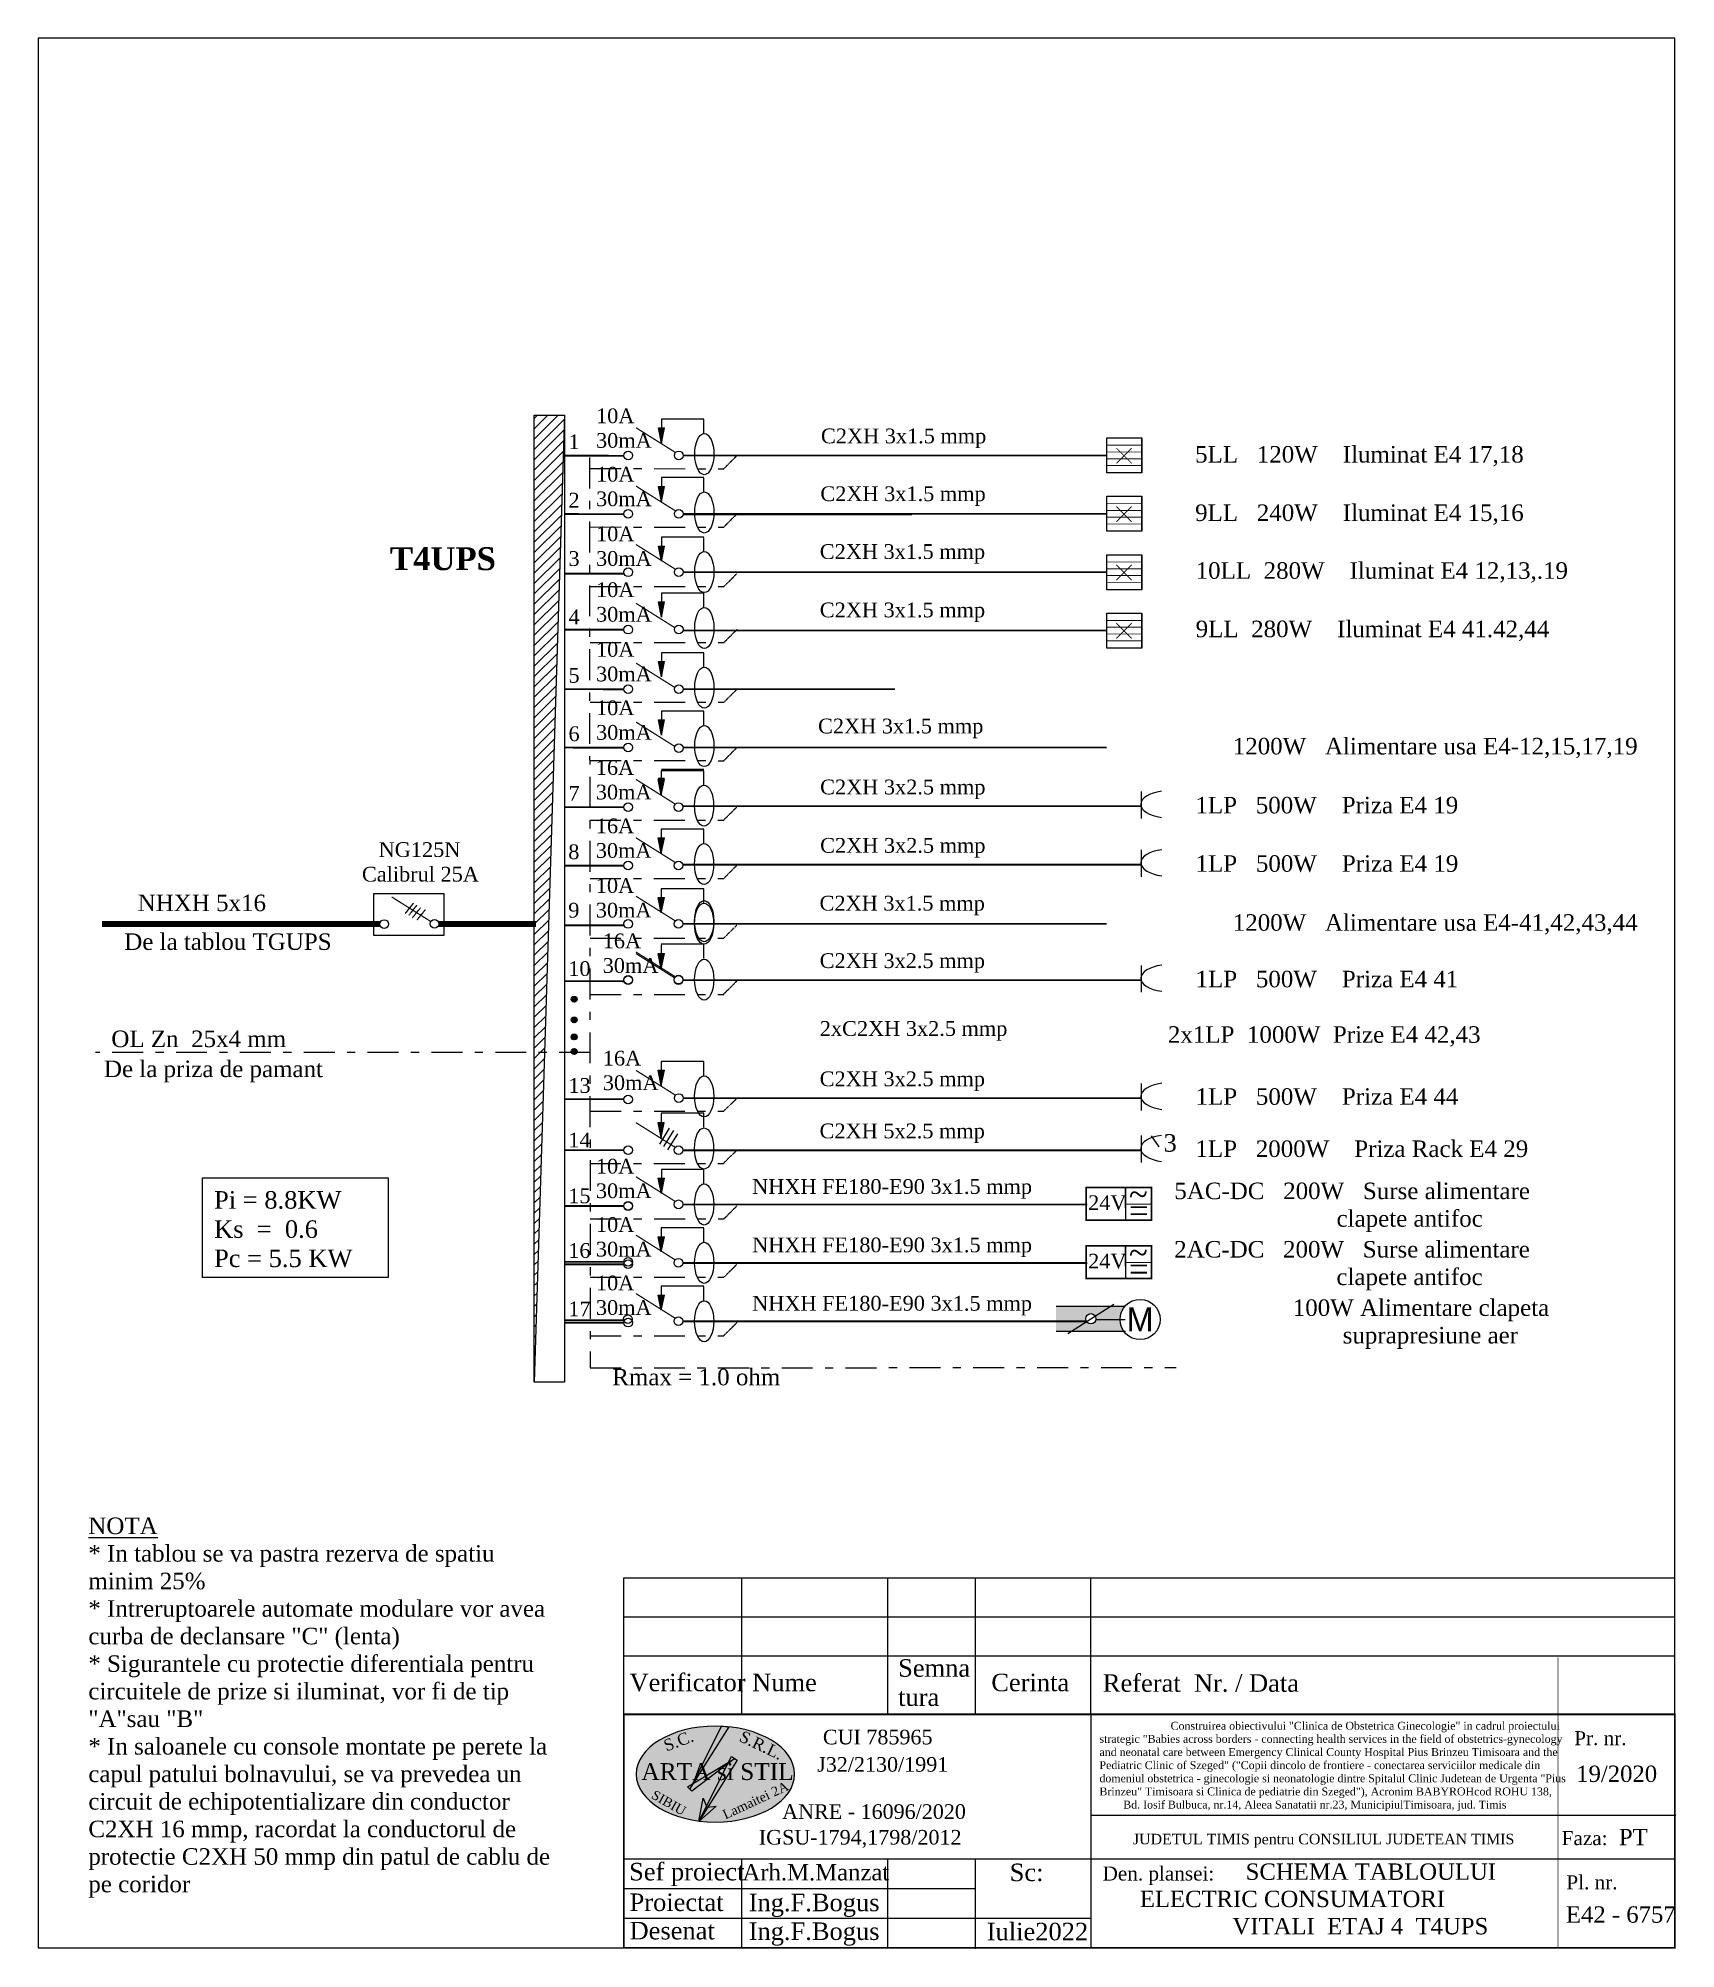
# Model space of a CAD drawing. Header units: inches. Extents: x -369701 to 85886, y 28217 to 66726.
# Drawn here: x 71862 to 85886, y 28217 to 44577 of the extents above; entities that cross this region are included whole.
import ezdxf

# ---------------------------------------------------------------- set-up
doc = ezdxf.new("R2010")
doc.units = ezdxf.units.IN
doc.header["$MEASUREMENT"] = 0
doc.linetypes.add('DOUBLE_DASHED', pattern=[1.093611, 0.529167, -0.211667, 0.141111, -0.211667])
for name, color, linetype, lineweight in [('Circuite', 7, 'Continuous', 25), ('Circuite incendiu', 1, 'Continuous', 25), ('HIDRANTI_Pen_No__1', 7, 'Continuous', 13)]:
    doc.layers.add(name, color=color, linetype=linetype, lineweight=lineweight)
for name, color, linetype in [('circuite din UPS', 5, 'Continuous'), ('circuite iluminat normal', 7, 'Continuous'), ('circuite prize normal', 7, 'Continuous'), ('clapete ISU surse cu back-up', 7, 'Continuous'), ('ELECTRICAL', 7, 'Continuous'), ('ELECTRICE', 1, 'Continuous'), ('Texte', 7, 'Continuous'), ('Texte incendiu', 7, 'Continuous')]:
    doc.layers.add(name, color=color, linetype=linetype)
doc.layers.add('CLAPETE ISU_Pen_No__9', color=7, linetype='Continuous', lineweight=35, true_color=0xff04cc)
doc.layers.add('New_04 tavane_Pen_No__94', color=7, linetype='Continuous', lineweight=20, true_color=0x9f9f9f)
doc.styles.add('GENERATED_STYLE_2', font='arial.ttf')
doc.styles.get("Standard").update_dxf_attribs({"font": 'arial.ttf'})

msp = doc.modelspace()

# ---------------------------------------------------------------- texts
at = {"layer": 'Circuite', "linetype": 'Continuous', "char_height": 126.25, "width": 407.03, "attachment_point": 1}
for s, insert in [('{\\fTimes New Roman|b0|i0|c0|p18;10A\\P30mA}', (76639, 41407)), ('{\\fTimes New Roman|b0|i0|c0|p18;10A\\P30mA}', (76639, 40907)), ('{\\fTimes New Roman|b0|i0|c0|p18;10A\\P30mA}', (76639, 40396)), ('{\\fTimes New Roman|b0|i0|c0|p18;10A\\P30mA}', (76639, 39918)), ('{\\fTimes New Roman|b0|i0|c0|p18;10A\\P30mA}', (76639, 39407)), ('{\\fTimes New Roman|b0|i0|c0|p18;10A\\P30mA}', (76639, 38907)), ('{\\fTimes New Roman|b0|i0|c0|p18;16A\\P30mA}', (76637, 38396)), ('{\\fTimes New Roman|b0|i0|c0|p18;16A\\P30mA}', (76637, 37896)), ('{\\fTimes New Roman|b0|i0|c0|p18;10A\\P30mA}', (76637, 37385)), ('{\\fTimes New Roman|b0|i0|c0|p18;16A\\P30mA}', (76696, 36911)), ('{\\fTimes New Roman|b0|i0|c0|p18;16A\\P30mA}', (76697, 35907)), ('{\\fTimes New Roman|b0|i0|c0|p18;10A\\P30mA}', (76638, 34982)), ('{\\fTimes New Roman|b0|i0|c0|p18;10A\\P30mA}', (76638, 34482)), ('{\\fTimes New Roman|b0|i0|c0|p18;10A\\P30mA}', (76638, 33982))]:
    msp.add_mtext(s, dxfattribs=dict(at, insert=insert))
at = {"layer": 'circuite din UPS', "insert": (81499, 35193), "char_height": 150, "width": 7878.54, "attachment_point": 1}
msp.add_mtext('{\\fTimes New Roman|b0|i0|c0|p18;\\C7;3}', dxfattribs=at)
at = {"layer": 'ELECTRICAL', "linetype": 'DOUBLE_DASHED', "attachment_point": 1}
for s, insert, char_height, width in [('{\\fTimes New Roman|b0|i0|c0|p18;C2XH 3x1.5 mmp}', (78565, 41235), 126.38, 2813.98), ('{\\fTimes New Roman|b0|i0|c0|p18;5LL   120W    Iluminat E4 17,18}', (81769, 41085), 141.54, 8555.18), ('{\\fTimes New Roman|b0|i0|c0|p18;C2XH 3x1.5 mmp}', (78560, 40740), 126.38, 2813.98), ('{\\fTimes New Roman|b0|i0|c0|p18;9LL   240W    Iluminat E4 15,16}', (81769, 40585), 141.54, 8555.18), ('{\\fTimes New Roman|b0|i0|c0|p18;C2XH 3x1.5 mmp}', (78555, 40245), 126.38, 2813.98), ('{\\fTimes New Roman|b0|i0|c0|p18;10LL  280W    Iluminat E4 12,13,.19}', (81774, 40090), 141.54, 8555.18), ('{\\fTimes New Roman|b0|i0|c0|p18;C2XH 3x1.5 mmp}', (78555, 39745), 126.38, 2813.98), ('{\\fTimes New Roman|b0|i0|c0|p18;9LL  280W    Iluminat E4 41.42,44}', (81774, 39590), 141.54, 8555.18), ('{\\fTimes New Roman|b0|i0|c0|p18;C2XH 3x1.5 mmp}', (78540, 38751), 126.38, 2813.98), ('{\\fTimes New Roman|b0|i0|c0|p18;      1200W   Alimentare usa E4-12,15,17,19}', (81771, 38586), 141.54, 8555.18), ('{\\fTimes New Roman|b0|i0|c0|p18;C2XH 3x2.5 mmp}', (78558, 38229), 126.38, 2813.98), ('{\\fTimes New Roman|b0|i0|c0|p18;1LP   500W    Priza E4 19}', (81772, 38081), 141.54, 8555.18), ('{\\fTimes New Roman|b0|i0|c0|p18;C2XH 3x2.5 mmp}', (78558, 37729), 126.38, 2813.98), ('{\\fTimes New Roman|b0|i0|c0|p18;1LP   500W    Priza E4 19}', (81773, 37581), 141.54, 8555.18), ('{\\fTimes New Roman|b0|i0|c0|p18;    NHXH 5x16}', (72500, 37244), 141.54, 2813.98), ('{\\fTimes New Roman|b0|i0|c0|p18;C2XH 3x1.5 mmp}', (78553, 37234), 126.38, 2813.98), ('{\\fTimes New Roman|b0|i0|c0|p18;      1200W   Alimentare usa E4-41,42,43,44}', (81771, 37076), 141.54, 8555.18), ('{\\fTimes New Roman|b0|i0|c0|p18;C2XH 3x2.5 mmp}', (78554, 36742), 126.38, 2813.98), ('{\\fTimes New Roman|b0|i0|c0|p18;1LP   500W    Priza E4 41}', (81773, 36592), 141.54, 8555.18), ('{\\fTimes New Roman|b0|i0|c0|p18;2xC2XH 3x2.5 mmp}', (78555, 36161), 126.38, 2813.98), ('{\\fTimes New Roman|b0|i0|c0|p18;OL Zn  25x4 mm}', (72488, 36080), 141.54, 1941.33), ('{\\fTimes New Roman|b0|i0|c0|p18;2x1LP  1000W  Prize E4 42,43}', (81536, 36117), 141.54, 8555.18), ('{\\fTimes New Roman|b0|i0|c0|p18;C2XH 3x2.5 mmp}', (78554, 35730), 126.38, 2813.98), ('{\\fTimes New Roman|b0|i0|c0|p18;1LP   500W    Priza E4 44}', (81773, 35586), 141.54, 8555.18), ('{\\fTimes New Roman|b0|i0|c0|p18;C2XH 5x2.5 mmp}', (78553, 35284), 126.38, 2813.98), ('{\\fTimes New Roman|b0|i0|c0|p18;1LP   2000W    Priza Rack E4 29}', (81772, 35139), 141.54, 8555.18), ('{\\fTimes New Roman|b0|i0|c0|p18;NHXH FE180-E90 3x1.5 mmp}', (77976, 34808), 126.38, 2813.98), ('{\\fTimes New Roman|b0|i0|c0|p18;5AC-DC   200W   Surse alimentare \\P                          clapete antifoc}', (81591, 34778), 141.54, 8555.18), ('{\\fTimes New Roman|b0|i0|c0|p18;NHXH FE180-E90 3x1.5 mmp}', (77976, 34308), 126.38, 2813.98), ('{\\fTimes New Roman|b0|i0|c0|p18;2AC-DC   200W   Surse alimentare \\P                          clapete antifoc}', (81590, 34278), 141.54, 8555.18), ('{\\fTimes New Roman|b0|i0|c0|p18;NHXH FE180-E90 3x1.5 mmp}', (77976, 33808), 126.38, 2813.98), ('{\\fTimes New Roman|b0|i0|c0|p18;                   100W Alimentare clapeta \\P                           suprapresiune aer}', (81590, 33778), 141.54, 8555.18), ('{\\fTimes New Roman|b0|i0|c0|p18;Rmax = 1.0 ohm}', (76778, 33184), 141.54, 8555.18), ('{\\fTimes New Roman|b0|i0|c0|p18;\\LNOTA\\P\\l* In tablou se va pastra rezerva de spatiu minim 25%\\P* Intreruptoarele automate modulare vor avea curba de declansare "C" (lenta)\\P* Sigurantele cu protectie diferentiala pentru circuitele de prize si iluminat, vor fi de tip "A"sau "B"\\P* In saloanele cu console montate pe perete la capul patului bolnavului, se va prevedea un circuit de echipotentializare din conductor C2XH 16 mmp, racordat la conductorul de protectie C2XH 50 mmp din patul de cablu de pe coridor}', (72291, 31910), 141.541, 3974.27)]:
    msp.add_mtext(s, dxfattribs=dict(at, insert=insert, char_height=char_height, width=width))
at = {"layer": 'ELECTRICAL', "linetype": 'Continuous', "attachment_point": 1}
for s, insert, char_height, width in [('{\\fTimes New Roman|b0|i0|c0|p18;1}', (76403, 41185), 126.38, 407.44), ('{\\fTimes New Roman|b0|i0|c0|p18;2}', (76403, 40685), 126.38, 407.44), ('{\\fTimes New Roman|b1|i0|c0|p18;\\C5;T4UPS}', (74874, 40219), 196.58, 477.25), ('{\\fTimes New Roman|b0|i0|c0|p18;3}', (76403, 40185), 126.38, 407.44), ('{\\fTimes New Roman|b0|i0|c0|p18;4}', (76403, 39685), 126.38, 407.44), ('{\\fTimes New Roman|b0|i0|c0|p18;5}', (76403, 39185), 126.38, 407.44), ('{\\fTimes New Roman|b0|i0|c0|p18;6}', (76403, 38685), 126.38, 407.44), ('{\\fTimes New Roman|b0|i0|c0|p18;7}', (76403, 38174), 126.38, 407.44), ('{\\fTimes New Roman|b0|i0|c0|p18;   NG125N\\PCalibrul 25A}', (74634, 37693), 126.38, 1443.2), ('{\\fTimes New Roman|b0|i0|c0|p18;8}', (76401, 37674), 126.38, 407.44), ('{\\fTimes New Roman|b0|i0|c0|p18;9}', (76401, 37174), 126.38, 407.44), ('{\\fTimes New Roman|b0|i0|c0|p18;         De la tablou TGUPS\\P                         }', (72118, 36912), 141.54, 3139.93), ('{\\fTimes New Roman|b0|i0|c0|p18;10}', (76401, 36674), 126.38, 407.44), ('{\\fTimes New Roman|b0|i0|c0|p18;De la priza de pamant}', (72425, 35823), 141.54, 3139.93), ('{\\fTimes New Roman|b0|i0|c0|p18;13}', (76402, 35673), 126.38, 407.44), ('{\\fTimes New Roman|b0|i0|c0|p18;14}', (76401, 35206), 126.38, 407.44), ('{\\fTimes New Roman|b0|i0|c0|p18;\\C5;Pi\\fTimes New Roman|b1|i0|c0|p18; \\fTimes New Roman|b0|i0|c0|p18;= 8.8KW\\PKs  =  0.6\\PPc\\fTimes New Roman|b1|i0|c0|p18; \\fTimes New Roman|b0|i0|c0|p18;= 5.5 KW}', (73368, 34705), 150, 1841.24), ('{\\fTimes New Roman|b0|i0|c0|p18;15}', (76401, 34728), 126.38, 407.44), ('{\\fTimes New Roman|b0|i0|c0|p18;16}', (76401, 34260), 126.38, 407.44), ('{\\fTimes New Roman|b0|i0|c0|p18;17}', (76401, 33760), 126.38, 407.44)]:
    msp.add_mtext(s, dxfattribs=dict(at, insert=insert, char_height=char_height, width=width))
at = {"layer": 'HIDRANTI_Pen_No__1', "color": 7, "linetype": 'Continuous', "lineweight": 13, "insert": (81298, 33709), "char_height": 205.82, "attachment_point": 2, "style": 'GENERATED_STYLE_2'}
msp.add_mtext('\\A1;{\\pqc;\\fCentury Gothic|b0|i0|c0|p34;M}', dxfattribs=at)
at = {"layer": 'Texte', "linetype": 'Continuous', "attachment_point": 1}
for s, insert, char_height, width in [('\\fTimes New Roman|b0|i0|c0|p18;Semna\\Ptura', (79226, 30697), 150, 957.8), ('\\fTimes New Roman|b0|i0|c0|p18;Verificator', (76926, 30573), 150, 957.75), ('\\fTimes New Roman|b0|i0|c0|p18;Nume', (77976, 30573), 150, 957.8), ('\\fTimes New Roman|b0|i0|c0|p18;Cerinta ', (80024, 30573), 150, 713.5), ('{\\fTimes New Roman|b0|i0|c0|p18;19/2020}', (85033, 29786), 140, 1414.36), ('{\\fTimes New Roman|b0|i0|c0|p18;Faza:}', (84909, 29225), 120, 1414.36), ('{\\fTimes New Roman|b0|i0|c0|p18;  PT }', (85293, 29244), 140, 1414.36), ('{\\fTimes New Roman|b0|i0|c0|p18;Sef proiect}', (76922, 28953), 150, 1016.64), ('{\\fTimes New Roman|b0|i0|c0|p18;Arh.M.Manzat}', (77893, 28943), 140, 1423.27), ('{\\fTimes New Roman|b0|i0|c0|p18;  Sc:}', (80068, 28947), 150, 713.5), ('{\\fTimes New Roman|b0|i0|c0|p18;                \\H0.93333x;SCHEMA TABLOULUI ELECTRIC CONSUMATORI \\P               VITALI  ETAJ 4  \\C5;T4UPS}', (81296, 28948), 150, 3496), ('{\\fTimes New Roman|b0|i0|c0|p18;Proiectat}', (76926, 28691), 150, 957.75), ('{\\fTimes New Roman|b0|i0|c0|p18;Ing.F.Bogus}', (77946, 28689), 150, 957.75), ('{\\fTimes New Roman|b0|i0|c0|p18; E42 - 6757}', (84892, 28581), 140, 1414.36), ('{\\fTimes New Roman|b0|i0|c0|p18;Desenat}', (76926, 28448), 150, 957.75), ('{\\fTimes New Roman|b0|i0|c0|p18;Ing.F.Bogus}', (77946, 28443), 150, 957.75), ('{\\fTimes New Roman|b0|i0|c0|p18;Iulie2022}', (79985, 28440), 150, 1534.79)]:
    msp.add_mtext(s, dxfattribs=dict(at, insert=insert, char_height=char_height, width=width))
at = {"layer": 'Texte', "attachment_point": 1}
for s, insert, char_height, width in [('\\fTimes New Roman|b0|i0|c0|p18;Referat  Nr. / Data', (80979, 30568), 150, 2000.85), ('{\\fTimes New Roman|b0|i0|c0|p18;                        \\H1.38x;      \\H0.97826x;Construirea obiectivului "Clinica de Obstetrica Ginecologie" in cadrul proiectului\\Pstrategic "Babies across borders - connecting health services in the field of obstetrics-gynecology and neonatal care between Emergency Clinical County Hospital Pius Brinzeu Timisoara and the Pediatric Clinic of Szeged" ("Copii dincolo de frontiere - conectarea serviciilor medicale din domeniul obstetrica - ginecologie si neonatologie dintre Spitalul Clinic Judetean de Urgenta "Pius Brinzeu" Timisoara si Clinica de pediatrie din Szeged"), Acronim BABYROHcod ROHU 138, \\P        Bd. Iosif Bulbuca, nr.14, Aleea Sanatatii nr.23, MunicipiulTimisoara, jud. Timis}', (80950, 30161), 50, 3987.91), ('{\\fTimes New Roman|b0|i0|c0|p18;        CUI 785965 \\H1.1x; }', (78204, 30093), 125, 4218.94), ('{\\fTimes New Roman|b0|i0|c0|p18;Pr. nr.}', (85016, 30081), 120, 1688.6), ('{\\fTimes New Roman|b0|i0|c0|p18;ARTA si STIL }', (77027, 29807), 144, 3081.12), ('\\pxt9;{\\fTimes New Roman|b0|i0|c0|p18;J32/2130/1991}', (78533, 29859), 125, 4218.94), ('\\pxt12;{\\fTimes New Roman|b0|i0|c0|p18;ANRE - 16096/2020}', (78233, 29455), 125, 4218.94), ('{\\fTimes New Roman|b0|i0|c0|p18;IGSU-1794,1798/2012}', (78033, 29235), 125, 4218.94), ('{\\fTimes New Roman|b0|i0|c0|p18;JUDETUL TIMIS pentru CONSILIUL JUDETEAN TIMIS}', (81237, 29202), 90, 3509.52), ('{\\fTimes New Roman|b0|i0|c0|p18;Den. plansei:   }', (80977, 28922), 120, 1562.27), ('{\\fTimes New Roman|b0|i0|c0|p18;Pl. nr.}', (84949, 28847), 120, 937.77)]:
    msp.add_mtext(s, dxfattribs=dict(at, insert=insert, char_height=char_height, width=width))
at = {"layer": 'Texte', "width": 3081.12, "attachment_point": 1}
for s, insert, char_height, rotation in [('{\\fTimes New Roman|b0|i0|c0|p18;S.C.}', (77206, 29999), 100, 20.7146), ('{\\fTimes New Roman|b0|i0|c0|p18;S.R.L.}', (77899, 30090), 100, 334.5926), ('{\\fTimes New Roman|b0|i0|c0|p18;Lamaitei 2A}', (77713, 29397), 80, 25.0215), ('{\\fTimes New Roman|b0|i0|c0|p18;SIBIU}', (77145, 29581), 80, 330.2913)]:
    msp.add_mtext(s, dxfattribs=dict(at, insert=insert, char_height=char_height, rotation=rotation))

# ---------------------------------------------------------------- blocks, each defined once
blk = doc.blocks.new('A$C58DE7505')
at = {"layer": 'Circuite incendiu'}
for p, q in [((0.381, 0.211), (0.381, 0.399)), ((0.381, 0.399), (0.381, 0.095)), ((0.381, 0.247), (0.63, 0.25))]:
    blk.add_line(p, q, dxfattribs=at)
at = {"layer": 'CLAPETE ISU_Pen_No__9', "color": 1, "const_width": 0.016}
blk.add_lwpolyline([(0.008, 0.405), (0.63, 0.405), (0.63, 0.094), (0.008, 0.094), (0.008, 0.405)], dxfattribs=at)
at = {"layer": 'Texte incendiu', "color": 1}
for p, q in [((0.008, 0.405), (0.63, 0.405)), ((0.63, 0.405), (0.63, 0.094)), ((0.63, 0.094), (0.008, 0.094))]:
    blk.add_line(p, q, dxfattribs=at)
at = {"layer": 'Texte incendiu', "width": 9.96199, "attachment_point": 1}
for s, insert, char_height in [('{\\fTimes New Roman|b0|i0|c0|p18;~}', (0.414, 0.45), 0.22), ('{\\fTimes New Roman|b0|i0|c0|p18;24V}', (0.026, 0.33), 0.14), ('{\\fTimes New Roman|b0|i0|c0|p18;=}', (0.414, 0.292), 0.22)]:
    blk.add_mtext(s, dxfattribs=dict(at, insert=insert, char_height=char_height))
blk = doc.blocks.new('A$C721938FA')
at = {"layer": 'ELECTRICE', "const_width": 15}
for points in [[(0, 474), (600, 474)], [(0, 358), (600, 358)], [(0, 358), (600, 358)], [(0, 358), (600, 358)], [(0, 358), (600, 358)], [(0, 358), (600, 358)], [(0, 358), (600, 358)], [(0, 242), (600, 242)], [(0, 242), (600, 242)], [(0, 242), (600, 242)], [(0, 242), (600, 242)], [(0, 242), (600, 242)], [(0, 242), (600, 242)], [(0, 126), (600, 126)]]:
    blk.add_lwpolyline(points, dxfattribs=at)
at = {"layer": 'New_04 tavane_Pen_No__94', "linetype": 'Continuous', "flags": 128}
blk.add_lwpolyline([(0, 600), (600, 600), (600, 0), (0, 0)], close=True, dxfattribs=at)
blk = doc.blocks.new('A$C30BE0074')
blk.add_line((600, 0), (600, 600))
at = {"layer": 'ELECTRICE', "const_width": 15}
for points in [[(426, 164), (164, 426)], [(164, 164), (426, 426)]]:
    blk.add_lwpolyline(points, dxfattribs=at)
at = {"layer": 'Circuite', "linetype": 'Continuous', "ltscale": 2}
blk.add_blockref('A$C721938FA', (0, 0), dxfattribs=at)

# ---------------------------------------------------------------- hatches: boundary and pattern name
at = {"layer": 'Circuite', "linetype": 'Continuous'}
h = msp.add_hatch(color=256, dxfattribs=at)
h.paths.add_polyline_path([(77199, 41110), (77199, 41240), (77173, 41240)])
h.paths.add_polyline_path([(77225, 41240), (77199, 41240), (77199, 41110)])
h = msp.add_hatch(color=256, dxfattribs=at)
h.paths.add_polyline_path([(77199, 41110), (77199, 41240), (77173, 41240)])
h.paths.add_polyline_path([(77225, 41240), (77199, 41240), (77199, 41110)])
h = msp.add_hatch(color=256, dxfattribs=at)
h.paths.add_polyline_path([(77199, 40610), (77199, 40740), (77173, 40740)])
h.paths.add_polyline_path([(77225, 40740), (77199, 40740), (77199, 40610)])
h = msp.add_hatch(color=256, dxfattribs=at)
h.paths.add_polyline_path([(77199, 40610), (77199, 40740), (77173, 40740)])
h.paths.add_polyline_path([(77225, 40740), (77199, 40740), (77199, 40610)])
h = msp.add_hatch(color=256, dxfattribs=at)
h.paths.add_polyline_path([(77199, 40099), (77199, 40229), (77173, 40229)])
h.paths.add_polyline_path([(77225, 40229), (77199, 40229), (77199, 40099)])
h = msp.add_hatch(color=256, dxfattribs=at)
h.paths.add_polyline_path([(77199, 40099), (77199, 40229), (77173, 40229)])
h.paths.add_polyline_path([(77225, 40229), (77199, 40229), (77199, 40099)])
h = msp.add_hatch(color=256, dxfattribs=at)
h.paths.add_polyline_path([(77199, 39621), (77199, 39751), (77173, 39751)])
h.paths.add_polyline_path([(77225, 39751), (77199, 39751), (77199, 39621)])
h = msp.add_hatch(color=256, dxfattribs=at)
h.paths.add_polyline_path([(77199, 39621), (77199, 39751), (77173, 39751)])
h.paths.add_polyline_path([(77225, 39751), (77199, 39751), (77199, 39621)])
h = msp.add_hatch(color=256, dxfattribs=at)
h.paths.add_polyline_path([(77199, 39110), (77199, 39240), (77173, 39240)])
h.paths.add_polyline_path([(77225, 39240), (77199, 39240), (77199, 39110)])
h = msp.add_hatch(color=256, dxfattribs=at)
h.paths.add_polyline_path([(77199, 39110), (77199, 39240), (77173, 39240)])
h.paths.add_polyline_path([(77225, 39240), (77199, 39240), (77199, 39110)])
h = msp.add_hatch(color=256, dxfattribs=at)
h.paths.add_polyline_path([(77199, 38610), (77199, 38740), (77173, 38740)])
h.paths.add_polyline_path([(77225, 38740), (77199, 38740), (77199, 38610)])
h = msp.add_hatch(color=256, dxfattribs=at)
h.paths.add_polyline_path([(77199, 38610), (77199, 38740), (77173, 38740)])
h.paths.add_polyline_path([(77225, 38740), (77199, 38740), (77199, 38610)])
h = msp.add_hatch(color=256, dxfattribs=at)
h.paths.add_polyline_path([(77198, 38099), (77198, 38229), (77171, 38229)])
h.paths.add_polyline_path([(77224, 38229), (77198, 38229), (77198, 38099)])
h = msp.add_hatch(color=256, dxfattribs=at)
h.paths.add_polyline_path([(77197, 38099), (77197, 38229), (77171, 38229)])
h.paths.add_polyline_path([(77224, 38229), (77197, 38229), (77197, 38099)])
h = msp.add_hatch(color=256, dxfattribs=at)
h.paths.add_polyline_path([(77198, 37599), (77198, 37729), (77171, 37729)])
h.paths.add_polyline_path([(77224, 37729), (77198, 37729), (77198, 37599)])
h = msp.add_hatch(color=256, dxfattribs=at)
h.paths.add_polyline_path([(77197, 37599), (77197, 37729), (77171, 37729)])
h.paths.add_polyline_path([(77224, 37729), (77197, 37729), (77197, 37599)])
h = msp.add_hatch(color=256, dxfattribs=at)
h.paths.add_polyline_path([(77197, 37089), (77197, 37218), (77171, 37218)])
h.paths.add_polyline_path([(77224, 37218), (77197, 37218), (77197, 37089)])
h = msp.add_hatch(color=256, dxfattribs=at)
h.paths.add_polyline_path([(77197, 37089), (77197, 37218), (77171, 37218)])
h.paths.add_polyline_path([(77224, 37218), (77197, 37218), (77197, 37089)])
h = msp.add_hatch(color=256, dxfattribs=at)
h.paths.add_polyline_path([(77198, 36610), (77198, 36740), (77172, 36740)])
h.paths.add_polyline_path([(77224, 36740), (77198, 36740), (77198, 36610)])
h = msp.add_hatch(color=256, dxfattribs=at)
h.paths.add_polyline_path([(77198, 35610), (77198, 35740), (77172, 35740)])
h.paths.add_polyline_path([(77225, 35740), (77198, 35740), (77198, 35610)])
h = msp.add_hatch(color=256, dxfattribs=at)
h.paths.add_polyline_path([(77197, 35164), (77197, 35294), (77171, 35294)])
h.paths.add_polyline_path([(77223, 35294), (77197, 35294), (77197, 35164)])
h = msp.add_hatch(color=256, dxfattribs=at)
h.paths.add_polyline_path([(77199, 34685), (77199, 34815), (77172, 34815)])
h.paths.add_polyline_path([(77225, 34815), (77199, 34815), (77199, 34685)])
h = msp.add_hatch(color=256, dxfattribs=at)
h.paths.add_polyline_path([(77199, 34685), (77199, 34815), (77173, 34815)])
h.paths.add_polyline_path([(77225, 34815), (77199, 34815), (77199, 34685)])
h = msp.add_hatch(color=256, dxfattribs=at)
h.paths.add_polyline_path([(77198, 34185), (77198, 34315), (77172, 34315)])
h.paths.add_polyline_path([(77224, 34315), (77198, 34315), (77198, 34185)])
h = msp.add_hatch(color=256, dxfattribs=at)
h.paths.add_polyline_path([(77198, 34185), (77198, 34315), (77172, 34315)])
h.paths.add_polyline_path([(77224, 34315), (77198, 34315), (77198, 34185)])
h = msp.add_hatch(color=256, dxfattribs=at)
h.paths.add_polyline_path([(77198, 33685), (77198, 33815), (77172, 33815)])
h.paths.add_polyline_path([(77224, 33815), (77198, 33815), (77198, 33685)])
h = msp.add_hatch(color=256, dxfattribs=at)
h.paths.add_polyline_path([(77198, 33685), (77198, 33815), (77172, 33815)])
h.paths.add_polyline_path([(77224, 33815), (77198, 33815), (77198, 33685)])
at = {"layer": 'circuite din UPS'}
h = msp.add_hatch(dxfattribs=at)
h.set_pattern_fill('ANSI31', color=256, scale=500, style=0)
h.set_pattern_definition([(45, (-1701852.547, -1013447.344), (-44.1941738, 44.1941738), [])])
h.paths.add_polyline_path([(76369, 41350), (76110, 41350), (76110, 35892), (76198, 35892)])
h.paths.add_polyline_path([(76110, 33069), (76198, 35892), (76110, 35892)])
at = {"layer": 'circuite iluminat normal'}
h = msp.add_hatch(color=256, dxfattribs=at)
h.paths.add_polyline_path([(76443, 36324, 0.528515), (76475, 36350), (76448, 36338)])
h.paths.add_polyline_path([(76443, 36324), (76448, 36338), (76433, 36331, 0.127588)])
h.paths.add_polyline_path([(76433, 36331), (76475, 36350, 0.086363), (76473, 36358, 0.099878), (76468, 36366), (76426, 36347, 0.099878), (76428, 36338, 0.086363)])
h.paths.add_polyline_path([(76426, 36347), (76468, 36366, 0.664213)])
h = msp.add_hatch(color=256, dxfattribs=at)
h.paths.add_polyline_path([(76445, 36324, 0.528515), (76477, 36350), (76450, 36338)])
h.paths.add_polyline_path([(76445, 36324), (76450, 36338), (76434, 36331, 0.127588)])
h.paths.add_polyline_path([(76434, 36331), (76477, 36350, 0.086363), (76475, 36358, 0.099878), (76469, 36366), (76428, 36347, 0.099878), (76430, 36338, 0.086363)])
h.paths.add_polyline_path([(76428, 36347), (76469, 36366, 0.664213)])
h = msp.add_hatch(color=256, dxfattribs=at)
h.paths.add_polyline_path([(76443, 36148, 0.528515), (76475, 36173), (76448, 36161)])
h.paths.add_polyline_path([(76443, 36148), (76448, 36161), (76433, 36154, 0.127588)])
h.paths.add_polyline_path([(76433, 36154), (76475, 36173, 0.086363), (76473, 36181, 0.099878), (76468, 36189), (76426, 36171, 0.099878), (76428, 36161, 0.086363)])
h.paths.add_polyline_path([(76426, 36171), (76468, 36189, 0.664213)])
h = msp.add_hatch(color=256, dxfattribs=at)
h.paths.add_polyline_path([(76445, 36148, 0.528515), (76477, 36173), (76450, 36161)])
h.paths.add_polyline_path([(76445, 36148), (76450, 36161), (76434, 36154, 0.127588)])
h.paths.add_polyline_path([(76434, 36154), (76477, 36173, 0.086363), (76475, 36181, 0.099878), (76469, 36189), (76428, 36171, 0.099878), (76430, 36161, 0.086363)])
h.paths.add_polyline_path([(76428, 36171), (76469, 36189, 0.664213)])
h = msp.add_hatch(color=256, dxfattribs=at)
h.paths.add_polyline_path([(76443, 36001, 0.528515), (76475, 36027), (76448, 36015)])
h.paths.add_polyline_path([(76443, 36001), (76448, 36015), (76433, 36008, 0.127588)])
h.paths.add_polyline_path([(76433, 36008), (76475, 36027, 0.086363), (76473, 36035, 0.099878), (76468, 36043), (76426, 36024, 0.099878), (76428, 36015, 0.086363)])
h.paths.add_polyline_path([(76426, 36024), (76468, 36043, 0.664213)])
h = msp.add_hatch(color=256, dxfattribs=at)
h.paths.add_polyline_path([(76445, 36001, 0.528515), (76477, 36027), (76450, 36015)])
h.paths.add_polyline_path([(76445, 36001), (76450, 36015), (76434, 36008, 0.127588)])
h.paths.add_polyline_path([(76434, 36008), (76477, 36027, 0.086363), (76475, 36035, 0.099878), (76469, 36043), (76428, 36024, 0.099878), (76430, 36015, 0.086363)])
h.paths.add_polyline_path([(76428, 36024), (76469, 36043, 0.664213)])
h = msp.add_hatch(color=256, dxfattribs=at)
h.paths.add_polyline_path([(76443, 35878, 0.528515), (76475, 35903), (76448, 35891)])
h.paths.add_polyline_path([(76443, 35878), (76448, 35891), (76433, 35884, 0.127588)])
h.paths.add_polyline_path([(76433, 35884), (76475, 35903, 0.086363), (76473, 35911, 0.099878), (76468, 35919), (76426, 35901, 0.099878), (76428, 35891, 0.086363)])
h.paths.add_polyline_path([(76426, 35901), (76468, 35919, 0.664213)])
h = msp.add_hatch(color=256, dxfattribs=at)
h.paths.add_polyline_path([(76445, 35878, 0.528515), (76477, 35903), (76450, 35891)])
h.paths.add_polyline_path([(76445, 35878), (76450, 35891), (76434, 35884, 0.127588)])
h.paths.add_polyline_path([(76434, 35884), (76477, 35903, 0.086363), (76475, 35911, 0.099878), (76469, 35919), (76428, 35901, 0.099878), (76430, 35891, 0.086363)])
h.paths.add_polyline_path([(76428, 35901), (76469, 35919, 0.664213)])
at = {"layer": 'circuite prize normal'}
h = msp.add_hatch(color=6, dxfattribs=at)
h.paths.add_polyline_path([(81159, 33503, -0.158711), (81125, 33605), (80919, 33605, -0.366291), (80876, 33568, -0.256183), (80839, 33588), (80706, 33503)])
h.paths.add_polyline_path([(81125, 33605, -0.180408), (81166, 33718), (81042, 33718), (80913, 33635, -0.185583), (80919, 33605)])
h.paths.add_polyline_path([(80876, 33656, -0.256183), (80913, 33635), (81042, 33718), (80579, 33718), (80579, 33503), (80706, 33503), (80839, 33588, -0.592125)])
at = {"layer": 'ELECTRICAL', "linetype": 'Continuous', "true_color": 0x7fd2f5}
h = msp.add_hatch(color=141, dxfattribs=at)
edge = h.paths.add_edge_path()
edge.add_ellipse((77661, 29713), major_axis=(-678, 0), ratio=0.605763, start_angle=0, end_angle=360, ccw=False)
h.paths.add_polyline_path([(77686, 29406), (78257, 29673), (78309, 29561), (77739, 29294)], flags=9)
h.paths.add_polyline_path([(77138, 29608), (77433, 29440), (77372, 29334), (77077, 29502)], flags=24)
h.paths.add_polyline_path([(77887, 30123), (78259, 29947), (78194, 29809), (77822, 29986)], flags=25)
h.paths.add_polyline_path([(77173, 30013), (77440, 30114), (77494, 29972), (77227, 29871)], flags=25)
h.paths.add_polyline_path([(76984, 29843), (78325, 29843), (78325, 29620), (76984, 29620)], flags=25)
at = {"layer": 'ELECTRICAL', "linetype": 'Continuous'}
h = msp.add_hatch(color=1, dxfattribs=at)
h.paths.add_polyline_path([(77778, 30118), (77712, 30124), (77462, 29626), (77471, 29632)])
h.paths.add_polyline_path([(77462, 29626), (77422, 29603), (77441, 29584)])
h.paths.add_polyline_path([(77471, 29632), (77462, 29626), (77441, 29584)], flags=17)
h.paths.add_polyline_path([(77768, 29802), (77775, 29815), (77471, 29632), (77441, 29584), (77459, 29566)])
h.paths.add_polyline_path([(77827, 29846), (77775, 29815), (77768, 29802)], flags=17)
h.paths.add_polyline_path([(77827, 29846), (77768, 29802), (77584, 29438), (77587, 29430), (77594, 29431), (77847, 29834), (77800, 29863), (77775, 29815)])
h.paths.add_polyline_path([(77667, 29440), (77594, 29431), (77518, 29308)])
h.paths.add_polyline_path([(77594, 29431), (77587, 29430), (77584, 29438), (77518, 29308)])
h.paths.add_polyline_path([(77584, 29438), (77556, 29506), (77518, 29308)])

# ---------------------------------------------------------------- linework, layer by layer
at = {"layer": 'Circuite', "linetype": 'Continuous'}
for p, q in [((77173, 41240), (77225, 41240)), ((77199, 41110), (77173, 41240)), ((77173, 41240), (77225, 41240)), ((77199, 41315), (77199, 41110)), ((77563, 41315), (77199, 41315)), ((77199, 41110), (77225, 41240)), ((77199, 41110), (77225, 41240)), ((77563, 41194), (77563, 41314)), ((77173, 40740), (77225, 40740)), ((77199, 40610), (77173, 40740)), ((77173, 40740), (77225, 40740)), ((77563, 40815), (77199, 40815)), ((77199, 40815), (77199, 40610)), ((77563, 40815), (77199, 40815)), ((77199, 40610), (77225, 40740)), ((77199, 40610), (77225, 40740)), ((77563, 40694), (77563, 40814)), ((77199, 40305), (77199, 40099)), ((77563, 40305), (77199, 40305)), ((77563, 40183), (77563, 40303)), ((77173, 40229), (77225, 40229)), ((77199, 40099), (77173, 40229)), ((77173, 40229), (77225, 40229)), ((77199, 40099), (77225, 40229)), ((77199, 40099), (77225, 40229)), ((77199, 39826), (77199, 39621)), ((77563, 39826), (77199, 39826)), ((77563, 39704), (77563, 39825)), ((77173, 39751), (77225, 39751)), ((77199, 39621), (77173, 39751)), ((77173, 39751), (77225, 39751)), ((77199, 39621), (77225, 39751)), ((77199, 39621), (77225, 39751)), ((77199, 39315), (77199, 39110)), ((77563, 39315), (77199, 39315)), ((77563, 39194), (77563, 39314)), ((77173, 39240), (77225, 39240)), ((77199, 39110), (77173, 39240)), ((77173, 39240), (77225, 39240)), ((77199, 39110), (77225, 39240)), ((77199, 39110), (77225, 39240)), ((77199, 38815), (77199, 38610)), ((77563, 38815), (77199, 38815)), ((77563, 38694), (77563, 38814)), ((77173, 38740), (77225, 38740)), ((77199, 38610), (77173, 38740)), ((77173, 38740), (77225, 38740)), ((77199, 38610), (77225, 38740)), ((77199, 38610), (77225, 38740)), ((77197, 38305), (77197, 38099)), ((77561, 38305), (77197, 38305)), ((77562, 38315), (77199, 38315)), ((77561, 38183), (77561, 38303)), ((77171, 38229), (77224, 38229)), ((77197, 38099), (77171, 38229)), ((77171, 38229), (77224, 38229)), ((77172, 38240), (77225, 38240)), ((77172, 38240), (77225, 38240)), ((77197, 38099), (77224, 38229)), ((77198, 38099), (77224, 38229)), ((77197, 37805), (77197, 37599)), ((77561, 37805), (77197, 37805)), ((77561, 37683), (77561, 37803)), ((77171, 37729), (77224, 37729)), ((77197, 37599), (77171, 37729)), ((77171, 37729), (77224, 37729)), ((77197, 37599), (77224, 37729)), ((77198, 37599), (77224, 37729)), ((77171, 37218), (77224, 37218)), ((77197, 37089), (77171, 37218)), ((77171, 37218), (77224, 37218)), ((77197, 37294), (77197, 37088)), ((77561, 37294), (77197, 37294)), ((77197, 37089), (77224, 37218)), ((77197, 37089), (77224, 37218)), ((77561, 37172), (77561, 37293)), ((77562, 36820), (77198, 36820)), ((77198, 36815), (77198, 36610)), ((77562, 36698), (77562, 36819)), ((77198, 36610), (77172, 36740)), ((77172, 36740), (77224, 36740)), ((77198, 36610), (77224, 36740)), ((77198, 35610), (77172, 35740)), ((77172, 35740), (77225, 35740)), ((77198, 35815), (77198, 35610)), ((77562, 35814), (77198, 35814)), ((77198, 35610), (77225, 35740)), ((77562, 35694), (77562, 35814)), ((77561, 35374), (77197, 35374)), ((77197, 35369), (77197, 35164)), ((77561, 35252), (77561, 35372)), ((77197, 35164), (77171, 35294)), ((77171, 35294), (77223, 35294)), ((77197, 35164), (77223, 35294)), ((77199, 34890), (77199, 34685)), ((77563, 34890), (77199, 34890)), ((77563, 34769), (77563, 34889)), ((77199, 34685), (77172, 34815)), ((77172, 34815), (77225, 34815)), ((77173, 34815), (77225, 34815)), ((77199, 34685), (77225, 34815)), ((77199, 34685), (77225, 34815)), ((77198, 34390), (77198, 34185)), ((77562, 34390), (77198, 34390)), ((77562, 34269), (77562, 34389)), ((77172, 34315), (77224, 34315)), ((77198, 34185), (77172, 34315)), ((77172, 34315), (77224, 34315)), ((77198, 34185), (77224, 34315)), ((77198, 34185), (77224, 34315)), ((77198, 33890), (77198, 33685)), ((77562, 33890), (77198, 33890)), ((77562, 33769), (77562, 33889)), ((77172, 33815), (77224, 33815)), ((77198, 33685), (77172, 33815)), ((77172, 33815), (77224, 33815)), ((77198, 33685), (77224, 33815)), ((77198, 33685), (77224, 33815))]:
    msp.add_line(p, q, dxfattribs=at)
at = {"layer": 'Circuite', "linetype": 'DOUBLE_DASHED', "ltscale": 500}
for p, q in [((76582, 40986), (76589, 33193)), ((76588, 35892), (72351, 35892))]:
    msp.add_line(p, q, dxfattribs=at)
at = {"layer": 'Circuite'}
for p, q in [((77184, 35107), (77268, 35244)), ((77219, 35086), (77304, 35223)), ((77254, 35058), (77339, 35195))]:
    msp.add_line(p, q, dxfattribs=at)
at = {"layer": 'Circuite', "linetype": 'Continuous', "ltscale": 2}
msp.add_line((80883, 29363), (85886, 29363), dxfattribs=at)
at = {"layer": 'Circuite', "linetype": 'Continuous'}
for points in [[(85877, 28225), (85877, 44577), (71862, 44577), (71862, 28225)], [(74735, 37253), (75336, 37253), (75336, 36895), (74735, 36895)], [(73269, 34820), (74858, 34820), (74858, 33966), (73269, 33966)]]:
    msp.add_lwpolyline(points, close=True, dxfattribs=at)
for centre in [(77566, 41016), (77566, 40516), (77566, 40006), (77566, 39527), (77566, 39016), (77566, 38516), (77564, 38006), (77564, 37506), (77564, 36995), (77565, 37017), (77565, 36516), (77565, 35516), (77564, 35070), (77565, 34591), (77565, 34091), (77565, 33591)]:
    msp.add_ellipse(centre, major_axis=(0, 176), ratio=0.466655, dxfattribs=at)
at = {"layer": 'circuite iluminat normal'}
msp.add_lwpolyline([(76110, 41350), (76369, 41350), (76369, 33069), (76110, 33069)], close=True, dxfattribs=at)
for centre in [(76451, 36348), (76452, 36348), (76451, 36171), (76452, 36171), (76451, 36025), (76452, 36025), (76451, 35901), (76452, 35901)]:
    msp.add_circle(centre, 24.8, dxfattribs=at)
at = {"layer": 'Circuite incendiu', "color": 5}
msp.add_line((81393, 35179), (81459, 35085), dxfattribs=at)
at = {"layer": 'ELECTRICAL', "linetype": 'Continuous'}
for p, q in [((76369, 41350), (76110, 33069)), ((74788, 36992), (74788, 36992)), ((77712, 30124), (77441, 29584)), ((77441, 29584), (77778, 30118)), ((77712, 30124), (77778, 30118)), ((77422, 29603), (77827, 29846)), ((77827, 29846), (77459, 29566)), ((77518, 29308), (77800, 29863)), ((77847, 29834), (77518, 29308)), ((77800, 29863), (77847, 29834)), ((77459, 29566), (77422, 29603)), ((77518, 29308), (77556, 29506)), ((77556, 29506), (77587, 29430)), ((77667, 29440), (77518, 29308)), ((77587, 29430), (77667, 29440))]:
    msp.add_line(p, q, dxfattribs=at)
at = {"layer": 'ELECTRICAL', "linetype": 'DOUBLE_DASHED'}
for p, q in [((77733, 40891), (77847, 41005)), ((77733, 40391), (77847, 40505)), ((77733, 39881), (77847, 39994)), ((77733, 39402), (77847, 39516)), ((77733, 38891), (77847, 39005)), ((77733, 38391), (77847, 38505)), ((77732, 37881), (77845, 37994)), ((77732, 37381), (77845, 37494)), ((75007, 37084), (75076, 37171)), ((75036, 37066), (75105, 37153)), ((75067, 37046), (75136, 37132)), ((75107, 37028), (75177, 37114)), ((77732, 36870), (77845, 36983)), ((77732, 36391), (77845, 36505)), ((77732, 35389), (77846, 35502)), ((77731, 34943), (77845, 35056)), ((77733, 34467), (77846, 34580)), ((77732, 33967), (77846, 34080)), ((77732, 33467), (77846, 33580))]:
    msp.add_line(p, q, dxfattribs=at)
at = {"layer": 'ELECTRICAL', "linetype": 'DOUBLE_DASHED', "ltscale": 500}
for p, q in [((76590, 40892), (77733, 40891)), ((76590, 40392), (77733, 40391)), ((76590, 39881), (77733, 39881)), ((76590, 39403), (77733, 39402)), ((76590, 38892), (77733, 38891)), ((76590, 38392), (77733, 38391)), ((76588, 37881), (77732, 37881)), ((76588, 37381), (77732, 37381)), ((76588, 36871), (77732, 36870)), ((76589, 36389), (77733, 36389)), ((76589, 35389), (77733, 35389)), ((76588, 34943), (77731, 34943)), ((76590, 34467), (77733, 34467)), ((76589, 33967), (77732, 33967)), ((76589, 33467), (77732, 33467)), ((76589, 33193), (81606, 33194))]:
    msp.add_line(p, q, dxfattribs=at)
at = {"layer": 'ELECTRICAL', "color": 7, "linetype": 'Continuous'}
for p, q in [((81306, 38127), (81306, 37897)), ((81307, 37627), (81307, 37397)), ((81307, 36638), (81307, 36408)), ((81307, 35627), (81307, 35396)), ((81306, 35181), (81306, 34950))]:
    msp.add_line(p, q, dxfattribs=at)
at = {"layer": 'ELECTRICAL', "linetype": 'Continuous', "flags": 128}
for points, const_width in [([(77317, 41031), (76981, 41242)], 10.1), ([(77317, 41031), (76981, 41242)], 10.1), ([(76370, 41003), (76878, 41002)], 15.2), ([(76370, 41003), (76878, 41002)], 15.2), ([(76370, 41003), (76878, 41002)], 15.2), ([(76370, 41003), (76878, 41002)], 15.2), ([(76370, 41003), (76878, 41002)], 15.2), ([(77383, 41005), (81013, 41005)], 15.2), ([(77317, 40531), (76981, 40742)], 10.1), ([(77317, 40531), (76981, 40742)], 10.1), ([(76370, 40503), (76878, 40502)], 15.2), ([(77383, 40505), (81013, 40505)], 15.2), ([(77385, 40500), (79346, 40500)], 15.2), ([(77317, 40031), (76981, 40242)], 10.1), ([(77317, 40031), (76981, 40242)], 10.1), ([(76370, 39992), (76878, 39992)], 15.2), ([(77383, 40005), (81013, 40005)], 15.2), ([(78125, 40005), (81013, 40005)], 15.2), ([(77318, 39527), (76982, 39738)], 10.1), ([(77318, 39527), (76982, 39738)], 10.1), ([(76370, 39513), (76878, 39513)], 15.2), ([(77383, 39505), (81013, 39505)], 15.2), ([(78125, 39505), (81013, 39505)], 15.2), ([(77318, 39015), (76982, 39226)], 10.1), ([(77318, 39015), (76982, 39226)], 10.1), ([(76370, 39003), (76878, 39002)], 15.2), ([(77383, 39003), (79198, 39003)], 15.2), ([(77318, 38510), (76982, 38721)], 10.1), ([(77318, 38510), (76982, 38721)], 10.1), ([(76370, 38503), (76878, 38502)], 15.2), ([(77383, 38503), (81013, 38503)], 15.2), ([(78125, 38503), (81013, 38503)], 15.2), ([(77316, 38020), (76980, 38231)], 10.1), ([(77316, 38020), (76980, 38231)], 10.1), ([(76368, 37992), (76877, 37992)], 15.2), ([(76368, 37992), (76877, 37992)], 15.2), ([(76368, 37992), (76877, 37992)], 15.2), ([(76368, 37992), (76877, 37992)], 15.2), ([(77384, 38001), (81306, 38001)], 15.2), ([(77316, 37520), (76980, 37731)], 10.1), ([(77316, 37520), (76980, 37731)], 10.1), ([(76368, 37492), (76877, 37492)], 15.2), ([(77385, 37501), (81307, 37501)], 15.2), ([(75225, 37013), (74889, 37224)], 10.1), ([(77316, 37020), (76980, 37231)], 10.1), ([(77316, 37020), (76980, 37231)], 10.1), ([(74787, 36992), (72407, 36992)], 50.6), ([(75292, 36993), (76124, 36993)], 50.6), ([(76368, 36981), (76877, 36981)], 15.2), ([(77381, 36994), (81012, 36994)], 15.2), ([(78124, 36994), (81012, 36994)], 15.2), ([(77316, 36542), (76980, 36753)], 10.1), ([(77316, 36542), (76980, 36753)], 10.1), ([(77317, 36528), (76981, 36739)], 10.1), ([(77317, 36528), (76981, 36739)], 10.1), ([(77317, 36528), (76981, 36739)], 10.1), ([(76368, 36503), (76877, 36502)], 15.2), ([(76368, 36503), (76877, 36502)], 15.2), ([(76369, 36503), (76877, 36502)], 15.2), ([(77385, 36512), (81307, 36512)], 15.2), ([(77317, 35528), (76981, 35739)], 10.1), ([(77317, 35528), (76981, 35739)], 10.1), ([(77317, 35528), (76981, 35739)], 10.1), ([(77384, 35501), (81307, 35501)], 15.2), ([(76369, 35492), (76877, 35492)], 15.2), ([(77316, 35081), (76980, 35292)], 10.1), ([(77316, 35081), (76980, 35292)], 10.1), ([(77316, 35081), (76980, 35292)], 10.1), ([(76369, 35056), (76877, 35056)], 15.2), ([(77383, 35054), (81306, 35054)], 15.2), ([(77317, 34617), (76981, 34828)], 10.1), ([(77317, 34617), (76981, 34828)], 10.1), ([(76369, 34578), (76877, 34578)], 15.2), ([(76369, 34578), (76877, 34578)], 15.2), ([(76368, 34578), (76877, 34578)], 15.2), ([(77383, 34590), (80846, 34590)], 15.2), ([(78125, 34590), (80834, 34590)], 15.2), ([(77316, 34117), (76981, 34328)], 10.1), ([(77316, 34117), (76981, 34328)], 10.1), ([(76368, 34099), (76877, 34099)], 15.2), ([(76369, 34078), (76877, 34078)], 15.2), ([(76369, 34078), (76877, 34078)], 15.2), ([(77382, 34090), (80846, 34090)], 15.2), ([(78124, 34090), (80833, 34090)], 15.2), ([(77316, 33617), (76981, 33828)], 10.1), ([(77316, 33617), (76981, 33828)], 10.1), ([(76367, 33599), (76875, 33599)], 15.2), ([(76369, 33578), (76877, 33578)], 15.2), ([(76369, 33578), (76877, 33578)], 15.2), ([(77382, 33590), (80600, 33590)], 15.2), ([(78124, 33590), (80833, 33590)], 15.2)]:
    msp.add_lwpolyline(points, dxfattribs=dict(at, const_width=const_width))
at = {"layer": 'ELECTRICAL', "linetype": 'Continuous'}
for centre in [(76915, 41004), (76915, 41004), (77347, 41005), (76915, 40504), (76915, 40504), (77347, 40505), (76915, 40004), (76915, 40004), (77347, 40005), (76915, 39513), (77347, 39514), (76915, 39004), (77348, 39003), (76915, 38504), (77348, 38498), (76914, 37993), (76914, 37993), (77345, 37994), (76914, 37493), (76914, 37493), (77345, 37494), (74824, 36992), (75256, 36994), (76914, 36993), (76914, 36993), (77345, 36994), (76914, 36515), (76914, 36515), (76914, 36512), (77345, 36516), (77346, 36513), (76914, 35490), (77347, 35502), (76914, 35056), (77345, 35056), (76913, 34577), (76914, 34579), (76914, 34579), (77345, 34592), (76913, 34099), (76914, 34079), (76914, 34079), (77344, 34092), (76912, 33609), (76914, 33579), (76914, 33579), (77344, 33592)]:
    msp.add_circle(centre, 37.2, dxfattribs=at)
at = {"layer": 'ELECTRICAL', "color": 7, "linetype": 'Continuous'}
for centre in [(81540, 38017), (81541, 37517), (81541, 36528), (81541, 35517), (81540, 35071)]:
    msp.add_ellipse(centre, major_axis=(-236, 0), ratio=0.487665, start_param=-1.324285, end_param=1.324285, dxfattribs=at)
at = {"layer": 'ELECTRICAL', "linetype": 'Continuous', "extrusion": (0, 0, -1)}
msp.add_ellipse((77661, 29713), major_axis=(-678, 0), ratio=0.605763, dxfattribs=at)
at = {"layer": 'HIDRANTI_Pen_No__1', "color": 7, "linetype": 'Continuous', "lineweight": 13}
for p, q in [((81173, 33718), (80579, 33718)), ((80678, 33486), (81074, 33738)), ((80919, 33605), (81169, 33605)), ((81173, 33503), (80579, 33503))]:
    msp.add_line(p, q, dxfattribs=at)
for centre, radius in [((81298, 33606), 172), ((80876, 33612), 44)]:
    msp.add_circle(centre, radius, dxfattribs=at)
at = {"layer": 'Texte', "linetype": 'Continuous'}
for p, q in [((77888, 30560), (77888, 31395)), ((79138, 30560), (79138, 31395)), ((79888, 30560), (79888, 31395)), ((80877, 30560), (80877, 31395)), ((77888, 30225), (77888, 31060)), ((79138, 30225), (79138, 31060)), ((79888, 30225), (79888, 31060)), ((80877, 30225), (80877, 31060)), ((76877, 28987), (80877, 28987)), ((77888, 28225), (77887, 28988)), ((79138, 28225), (79138, 28987)), ((79888, 28217), (79888, 28987)), ((76877, 28733), (79888, 28733)), ((76877, 28479), (80877, 28479))]:
    msp.add_line(p, q, dxfattribs=at)
at = {"layer": 'Texte', "linetype": 'Continuous', "flags": 128}
for points in [[(76877, 30895), (76877, 31395), (85877, 31395)], [(76877, 30895), (76877, 31395), (85877, 31395)], [(76877, 30560), (76877, 31060), (85877, 31060)], [(76877, 30560), (76877, 31060), (85877, 31060)], [(76877, 30225), (76877, 30725), (85877, 30725)]]:
    msp.add_lwpolyline(points, dxfattribs=at)
at = {"layer": 'Texte', "linetype": 'Continuous'}
for points, const_width in [([(84877, 28225), (84877, 30714)], 5), ([(80877, 28225), (80877, 30225)], 10), ([(76877, 28987), (80877, 28987)], 10), ([(80877, 28987), (85877, 28987)], 10)]:
    msp.add_lwpolyline(points, dxfattribs=dict(at, const_width=const_width))
at = {"layer": 'Texte', "linetype": 'Continuous', "const_width": 15}
msp.add_lwpolyline([(85877, 28225), (76877, 28225), (76877, 30225), (85877, 30225)], close=True, dxfattribs=at)

# ---------------------------------------------------------------- block references
at = {"xscale": 0.5, "yscale": 0.5, "zscale": 0.5}
for p in [(81013, 40855), (81013, 40355), (81013, 39855), (81013, 39355)]:
    msp.add_blockref('A$C30BE0074', p, dxfattribs=at)
at = {"layer": 'clapete ISU surse cu back-up', "xscale": 900, "yscale": 900, "zscale": 900}
for p in [(80830, 34372), (80830, 33872)]:
    msp.add_blockref('A$C58DE7505', p, dxfattribs=at)

msp.set_redraw_order([(e.dxf.handle, doc.entitydb.next_handle()) for e in msp.query("TEXT MTEXT ATTDEF DIMENSION ARC_DIMENSION")])  # texts and dimensions are drawn at this point

doc.saveas('drawing.dxf')
